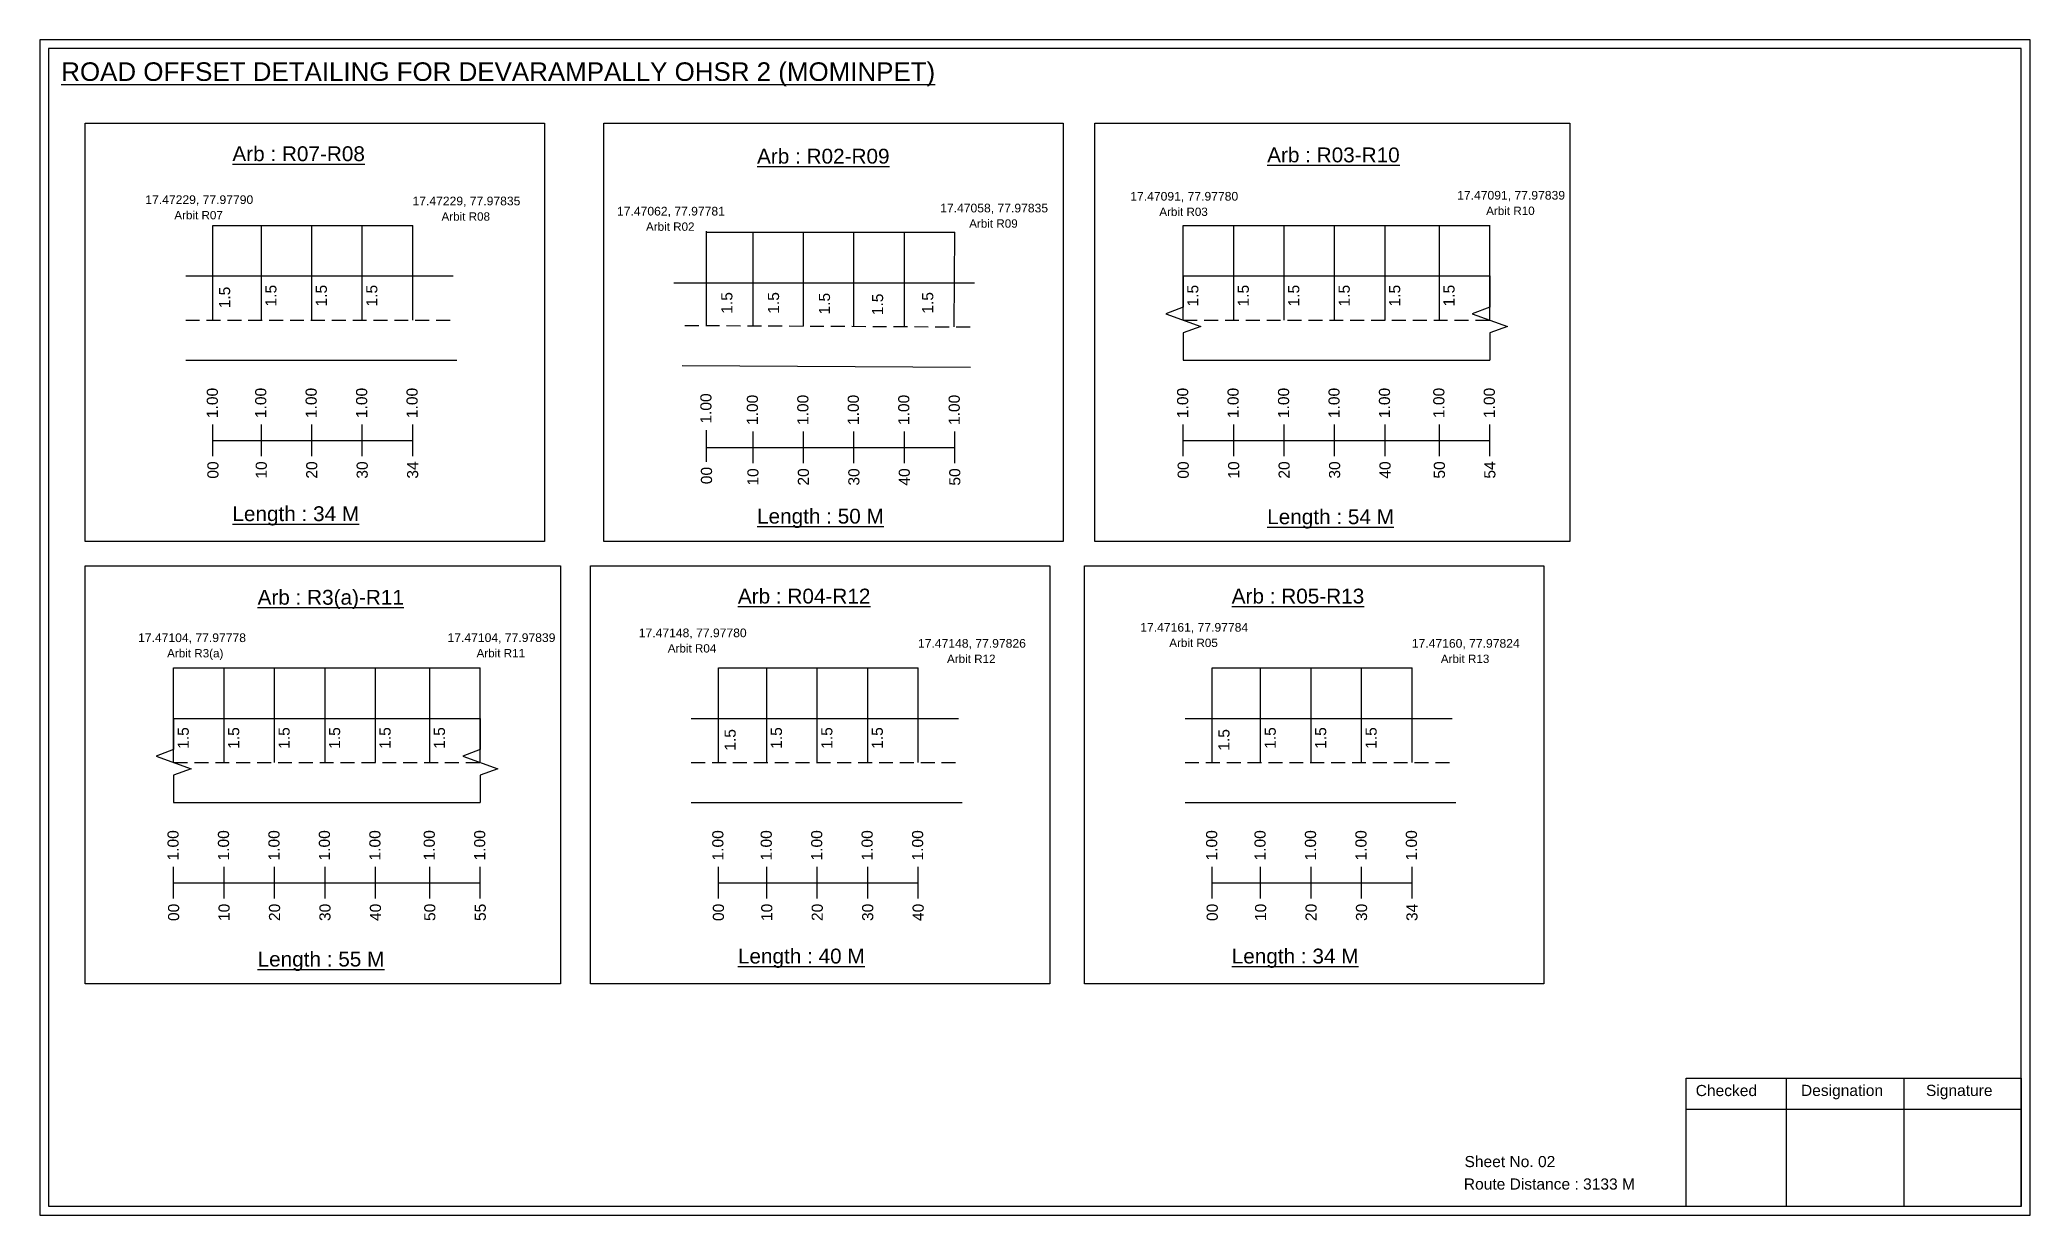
# Model space of a CAD drawing. Header units: inches. Extents: x 774 to 7852, y 198 to 1433.
# Drawn here: x 4538 to 5075, y 274 to 590 of the extents above; entities that cross this region are included whole.
import ezdxf

# ---------------------------------------------------------------- set-up
doc = ezdxf.new("R2010")
doc.units = ezdxf.units.IN
doc.header["$MEASUREMENT"] = 0
doc.linetypes.add('DASHED2', pattern=[0.375, 0.25, -0.125])
doc.layers.add('PDF_Geometry', color=7, linetype='Continuous')
doc.layers.add('PDF_Text', color=5, linetype='Continuous')
doc.styles.add('PDF Arial', font='arial.ttf')
doc.styles.get("Standard").update_dxf_attribs({"font": 'arial.ttf'})

msp = doc.modelspace()

# ---------------------------------------------------------------- texts
at = {"color": 242, "true_color": 0xcd2027}
for s, height, p in [('%%UROAD OFFSET DETAILING FOR DEVARAMPALLY OHSR 2 (MOMINPET)', 5, (4544.26, 579.14)), ('%%UArb : R07-R08', 4, (4590.39, 557.52)), ('%%UArb : R02-R09', 4, (4731.8, 556.86)), ('%%UArb : R03-R10', 4, (4869.3, 557.2)), ('%%ULength : 34 M', 4, (4590.39, 460.52)), ('%%ULength : 50 M', 4, (4731.8, 459.86)), ('%%ULength : 54 M', 4, (4869.3, 459.7)), ('%%UArb : R3(a)-R11', 4, (4597.18, 438)), ('%%UArb : R04-R12', 4, (4726.64, 438.32)), ('%%UArb : R05-R13', 4, (4859.74, 438.32)), ('%%ULength : 55 M', 4, (4597.18, 340.5)), ('%%ULength : 40 M', 4, (4726.64, 341.32)), ('%%ULength : 34 M', 4, (4859.74, 341.32))]:
    msp.add_text(s, height=height, dxfattribs=at).set_placement(p)
at = {"color": 5}
for s, height, p in [('17.47229, 77.97790', 2.34, (4566.92, 545.97)), ('17.47229, 77.97835', 2.34, (4638.93, 545.61)), ('17.47091, 77.97780', 2.34, (4832.4, 546.88)), ('17.47091, 77.97839', 2.34, (4920.5, 547.15)), ('Arbit R07', 2.246, (4574.74, 541.84)), ('Arbit R08', 2.246, (4646.75, 541.48)), ('17.47062, 77.97781', 2.34, (4694.05, 542.87)), ('17.47058, 77.97835', 2.34, (4781.16, 543.71)), ('Arbit R09', 2.246, (4788.98, 539.59)), ('Arbit R03', 2.246, (4840.22, 542.75)), ('Arbit R10', 2.246, (4928.32, 543.02)), ('Arbit R02', 2.246, (4701.87, 538.75)), ('17.47104, 77.97778', 2.34, (4564.97, 427.93)), ('17.47104, 77.97839', 2.34, (4648.38, 427.95)), ('17.47148, 77.97780', 2.34, (4699.92, 429.24)), ('17.47161, 77.97784', 2.34, (4835.09, 430.73)), ('Arbit R3(a)', 2.2464, (4572.79, 423.8)), ('Arbit R11', 2.246, (4656.2, 423.82)), ('Arbit R04', 2.246, (4707.74, 425.11)), ('17.47148, 77.97826', 2.34, (4775.18, 426.41)), ('Arbit R12', 2.246, (4783, 422.29)), ('Arbit R05', 2.246, (4842.91, 426.6)), ('17.47160, 77.97824', 2.34, (4908.28, 426.41)), ('Arbit R13', 2.246, (4916.1, 422.29))]:
    msp.add_text(s, height=height, dxfattribs=at).set_placement(p)
for p in [(4589.79, 517.86), (4602.26, 518.36), (4615.86, 518.36), (4629.46, 518.36), (4725.16, 516.4), (4737.73, 516.4), (4751.47, 516.2), (4765.78, 516.01), (4779.3, 516.42), (4850.75, 518.36), (4864.35, 518.36), (4877.95, 518.36), (4891.55, 518.36), (4905.15, 518.36), (4919.8, 518.37), (4578.63, 399.16), (4592.23, 399.16), (4605.83, 399.16), (4619.43, 399.16), (4633.03, 399.16), (4647.68, 399.17), (4726.04, 398.66), (4738.51, 399.16), (4752.11, 399.16), (4765.71, 399.16), (4859.14, 398.66), (4871.61, 399.16), (4885.21, 399.16), (4898.81, 399.16)]:
    msp.add_text('1.5', height=3, rotation=90).set_placement(p)
at = {"color": 217, "true_color": 0x93278f}
for s, p in [('1.00', (4586.48, 488.28)), ('1.00', (4599.52, 488.28)), ('1.00', (4613.12, 488.28)), ('1.00', (4626.72, 488.28)), ('1.00', (4640.32, 488.28)), ('1.00', (4719.52, 486.79)), ('1.00', (4732.04, 486.41)), ('1.00', (4745.64, 486.41)), ('1.00', (4759.24, 486.41)), ('1.00', (4772.84, 486.41)), ('1.00', (4786.44, 486.41)), ('1.00', (4848.01, 488.28)), ('1.00', (4861.61, 488.28)), ('1.00', (4875.21, 488.28)), ('1.00', (4888.81, 488.28)), ('1.00', (4902.41, 488.28)), ('1.00', (4917.06, 488.29)), ('1.00', (4930.66, 488.29)), ('00', (4586.63, 471.96)), ('10', (4599.67, 471.96)), ('20', (4613.27, 471.96)), ('30', (4626.87, 471.96)), ('34', (4640.47, 471.96)), ('00', (4719.67, 470.47)), ('10', (4732.19, 470.09)), ('20', (4745.79, 470.09)), ('30', (4759.39, 470.09)), ('40', (4772.99, 470.09)), ('50', (4786.59, 470.09)), ('00', (4848.16, 471.96)), ('10', (4861.76, 471.96)), ('20', (4875.36, 471.96)), ('30', (4888.96, 471.96)), ('40', (4902.56, 471.96)), ('50', (4917.21, 471.97)), ('54', (4930.81, 471.97)), ('1.00', (4575.89, 369.08)), ('1.00', (4589.49, 369.08)), ('1.00', (4603.09, 369.08)), ('1.00', (4616.69, 369.08)), ('1.00', (4630.29, 369.08)), ('1.00', (4644.94, 369.09)), ('1.00', (4658.54, 369.09)), ('1.00', (4722.73, 369.08)), ('1.00', (4735.77, 369.08)), ('1.00', (4749.37, 369.08)), ('1.00', (4762.97, 369.08)), ('1.00', (4776.57, 369.08)), ('1.00', (4855.83, 369.08)), ('1.00', (4868.87, 369.08)), ('1.00', (4882.47, 369.08)), ('1.00', (4896.07, 369.08)), ('1.00', (4909.67, 369.08)), ('00', (4576.04, 352.76)), ('10', (4589.64, 352.76)), ('20', (4603.24, 352.76)), ('30', (4616.84, 352.76)), ('40', (4630.44, 352.76)), ('50', (4645.09, 352.77)), ('55', (4658.69, 352.77)), ('00', (4722.88, 352.76)), ('10', (4735.92, 352.76)), ('20', (4749.52, 352.76)), ('30', (4763.12, 352.76)), ('40', (4776.72, 352.76)), ('00', (4855.98, 352.76)), ('10', (4869.02, 352.76)), ('20', (4882.62, 352.76)), ('30', (4896.22, 352.76)), ('34', (4909.82, 352.76))]:
    msp.add_text(s, height=3, rotation=90, dxfattribs=at).set_placement(p)
for s, p in [('Sheet No. 02', (4922.49, 286.45)), ('Route Distance : 3133 M', (4922.3, 280.4))]:
    msp.add_text(s, height=3).set_placement(p)
at = {"layer": 'PDF_Text', "color": 7, "attachment_point": 7, "style": 'PDF Arial'}
for s, insert, char_height in [('Checked', (4984.8, 305.55), 3.001), ('Designation', (5013.17, 304.72), 3.0006), ('Signature', (5046.86, 304.72), 3.001)]:
    msp.add_mtext(s, dxfattribs=dict(at, insert=insert, char_height=char_height))

# ---------------------------------------------------------------- linework, layer by layer
at = {"color": 5}
for p, q in [((4585.16, 540.22), (4638.99, 540.22)), ((4718.19, 538.35), (4785.12, 538.35)), ((4846.68, 540.22), (4929.33, 540.22)), ((4574.56, 421.02), (4657.21, 421.02)), ((4721.41, 421.02), (4775.24, 421.02)), ((4854.51, 421.02), (4908.34, 421.02))]:
    msp.add_line(p, q, dxfattribs=at)
for p, q in [((4585.16, 514.69), (4585.16, 540.22)), ((4598.19, 514.69), (4598.19, 540.22)), ((4611.79, 514.69), (4611.79, 540.22)), ((4625.39, 514.69), (4625.39, 540.22)), ((4638.99, 514.69), (4638.99, 540.22)), ((4718.19, 513.11), (4718.19, 538.65)), ((4730.72, 513.06), (4730.72, 538.35)), ((4744.32, 513.01), (4744.32, 538.35)), ((4757.92, 513.07), (4757.92, 538.35)), ((4771.52, 512.81), (4771.52, 538.35)), ((4784.89, 512.85), (4785.12, 538.35)), ((4846.68, 514.69), (4846.68, 540.22)), ((4860.28, 514.69), (4860.28, 540.22)), ((4873.88, 514.69), (4873.88, 540.22)), ((4887.48, 514.69), (4887.48, 540.22)), ((4901.08, 514.69), (4901.08, 540.22)), ((4915.73, 514.69), (4915.73, 540.23)), ((4929.33, 514.69), (4929.33, 540.23)), ((4577.81, 526.57), (4649.85, 526.57)), ((4846.68, 526.57), (4929.33, 526.57)), ((4790.37, 524.68), (4709.41, 524.68)), ((4577.81, 503.89), (4650.85, 503.89)), ((4711.62, 502.47), (4789.35, 502.04)), ((4846.68, 503.89), (4929.33, 503.89)), ((4574.56, 395.49), (4574.56, 421.02)), ((4588.16, 395.49), (4588.16, 421.02)), ((4601.76, 395.49), (4601.76, 421.02)), ((4615.36, 395.49), (4615.36, 421.02)), ((4628.96, 395.49), (4628.96, 421.02)), ((4643.61, 395.49), (4643.61, 421.03)), ((4657.21, 395.49), (4657.21, 421.03)), ((4721.41, 395.49), (4721.41, 421.02)), ((4734.44, 395.49), (4734.44, 421.02)), ((4748.04, 395.49), (4748.04, 421.02)), ((4761.64, 395.49), (4761.64, 421.02)), ((4775.24, 395.49), (4775.24, 421.02)), ((4854.51, 395.49), (4854.51, 421.02)), ((4867.54, 395.49), (4867.54, 421.02)), ((4881.14, 395.49), (4881.14, 421.02)), ((4894.74, 395.49), (4894.74, 421.02)), ((4908.34, 395.49), (4908.34, 421.02)), ((4574.56, 407.37), (4657.21, 407.37)), ((4714.06, 407.37), (4786.09, 407.37)), ((4847.16, 407.37), (4919.19, 407.37)), ((4574.56, 384.69), (4657.21, 384.69)), ((4714.06, 384.69), (4787.09, 384.69)), ((4847.16, 384.69), (4920.19, 384.69))]:
    msp.add_line(p, q)
at = {"linetype": 'DASHED2', "ltscale": 15}
for p, q in [((4577.81, 514.69), (4650.35, 514.69)), ((4712.34, 513.26), (4790.62, 512.85)), ((4846.68, 514.69), (4929.33, 514.69)), ((4574.56, 395.49), (4657.21, 395.49)), ((4714.06, 395.49), (4786.59, 395.49)), ((4847.16, 395.49), (4919.69, 395.49))]:
    msp.add_line(p, q, dxfattribs=at)
at = {"color": 217, "true_color": 0x93278f}
for p, q in [((4585.16, 477.99), (4585.16, 486.55)), ((4598.19, 477.99), (4598.19, 486.55)), ((4611.79, 477.99), (4611.79, 486.55)), ((4625.39, 477.99), (4625.39, 486.55)), ((4638.99, 477.99), (4638.99, 486.55)), ((4718.19, 476.5), (4718.19, 485.06)), ((4730.72, 476.11), (4730.72, 484.67)), ((4744.32, 476.11), (4744.32, 484.67)), ((4757.92, 476.11), (4757.92, 484.67)), ((4771.52, 476.11), (4771.52, 484.67)), ((4785.12, 476.11), (4785.12, 484.67)), ((4846.68, 477.99), (4846.68, 486.55)), ((4860.28, 477.99), (4860.28, 486.55)), ((4873.88, 477.99), (4873.88, 486.55)), ((4887.48, 477.99), (4887.48, 486.55)), ((4901.08, 477.99), (4901.08, 486.55)), ((4915.73, 477.99), (4915.73, 486.55)), ((4929.33, 477.99), (4929.33, 486.55)), ((4585.16, 482.26), (4638.99, 482.27)), ((4718.19, 480.38), (4785.12, 480.4)), ((4846.68, 482.26), (4929.33, 482.27)), ((4574.56, 358.79), (4574.56, 367.35)), ((4588.16, 358.79), (4588.16, 367.35)), ((4601.76, 358.79), (4601.76, 367.35)), ((4615.36, 358.79), (4615.36, 367.35)), ((4628.96, 358.79), (4628.96, 367.35)), ((4643.61, 358.79), (4643.61, 367.35)), ((4657.21, 358.79), (4657.21, 367.35)), ((4721.41, 358.79), (4721.41, 367.35)), ((4734.44, 358.79), (4734.44, 367.35)), ((4748.04, 358.79), (4748.04, 367.35)), ((4761.64, 358.79), (4761.64, 367.35)), ((4775.24, 358.79), (4775.24, 367.35)), ((4854.51, 358.79), (4854.51, 367.35)), ((4867.54, 358.79), (4867.54, 367.35)), ((4881.14, 358.79), (4881.14, 367.35)), ((4894.74, 358.79), (4894.74, 367.35)), ((4908.34, 358.79), (4908.34, 367.35)), ((4574.56, 363.06), (4657.21, 363.07)), ((4721.41, 363.06), (4775.24, 363.07)), ((4854.51, 363.06), (4908.34, 363.07))]:
    msp.add_line(p, q, dxfattribs=at)
for points in [[(4550.7, 567.71), (4674.5, 567.71), (4674.5, 455.03), (4550.7, 455.03)], [(4690.49, 567.71), (4814.29, 567.71), (4814.29, 455.03), (4690.49, 455.03)], [(4822.82, 567.71), (4950.91, 567.71), (4950.91, 455.03), (4822.82, 455.03)], [(4550.7, 448.51), (4678.79, 448.51), (4678.79, 335.83), (4550.7, 335.83)], [(4686.94, 448.51), (4810.75, 448.51), (4810.75, 335.83), (4686.94, 335.83)], [(4820.04, 448.51), (4943.85, 448.51), (4943.85, 335.83), (4820.04, 335.83)]]:
    msp.add_lwpolyline(points, close=True)
at = {"linetype": 'Continuous'}
for points in [[(4846.68, 526.57), (4846.68, 518.14), (4841.94, 516.41), (4851.42, 512.96), (4846.68, 511.23), (4846.68, 503.89)], [(4929.33, 526.57), (4929.33, 518.14), (4924.59, 516.41), (4934.08, 512.96), (4929.33, 511.23), (4929.33, 503.89)], [(4574.56, 407.37), (4574.56, 398.94), (4569.82, 397.22), (4579.3, 393.76), (4574.56, 392.04), (4574.56, 384.69)], [(4657.21, 407.37), (4657.21, 398.94), (4652.47, 397.22), (4661.96, 393.76), (4657.21, 392.04), (4657.21, 384.69)]]:
    msp.add_lwpolyline(points, dxfattribs=at)
at = {"layer": 'PDF_Geometry'}
for points in [[(4538.48, 590.21), (4538.48, 273.5), (5074.95, 273.5), (5074.95, 590.21)], [(4540.81, 587.88), (4540.81, 275.92), (5072.53, 275.92), (5072.53, 587.88)]]:
    msp.add_lwpolyline(points, close=True, dxfattribs=at)
at = {"layer": 'PDF_Geometry', "color": 242, "true_color": 0xcc1f26}
msp.add_lwpolyline([(5072.53, 275.83), (4982.19, 275.83), (4982.19, 310.44), (5072.53, 310.44)], close=True, dxfattribs=at)
for points in [[(5009.17, 310.44), (5009.17, 275.83)], [(5040.9, 310.44), (5040.9, 275.83)], [(4982.19, 302.06), (5072.53, 302.06)]]:
    msp.add_lwpolyline(points, dxfattribs=at)

msp.set_redraw_order([(e.dxf.handle, doc.entitydb.next_handle()) for e in msp.query("TEXT MTEXT ATTDEF DIMENSION ARC_DIMENSION")])  # texts and dimensions are drawn at this point

doc.saveas('drawing.dxf')
